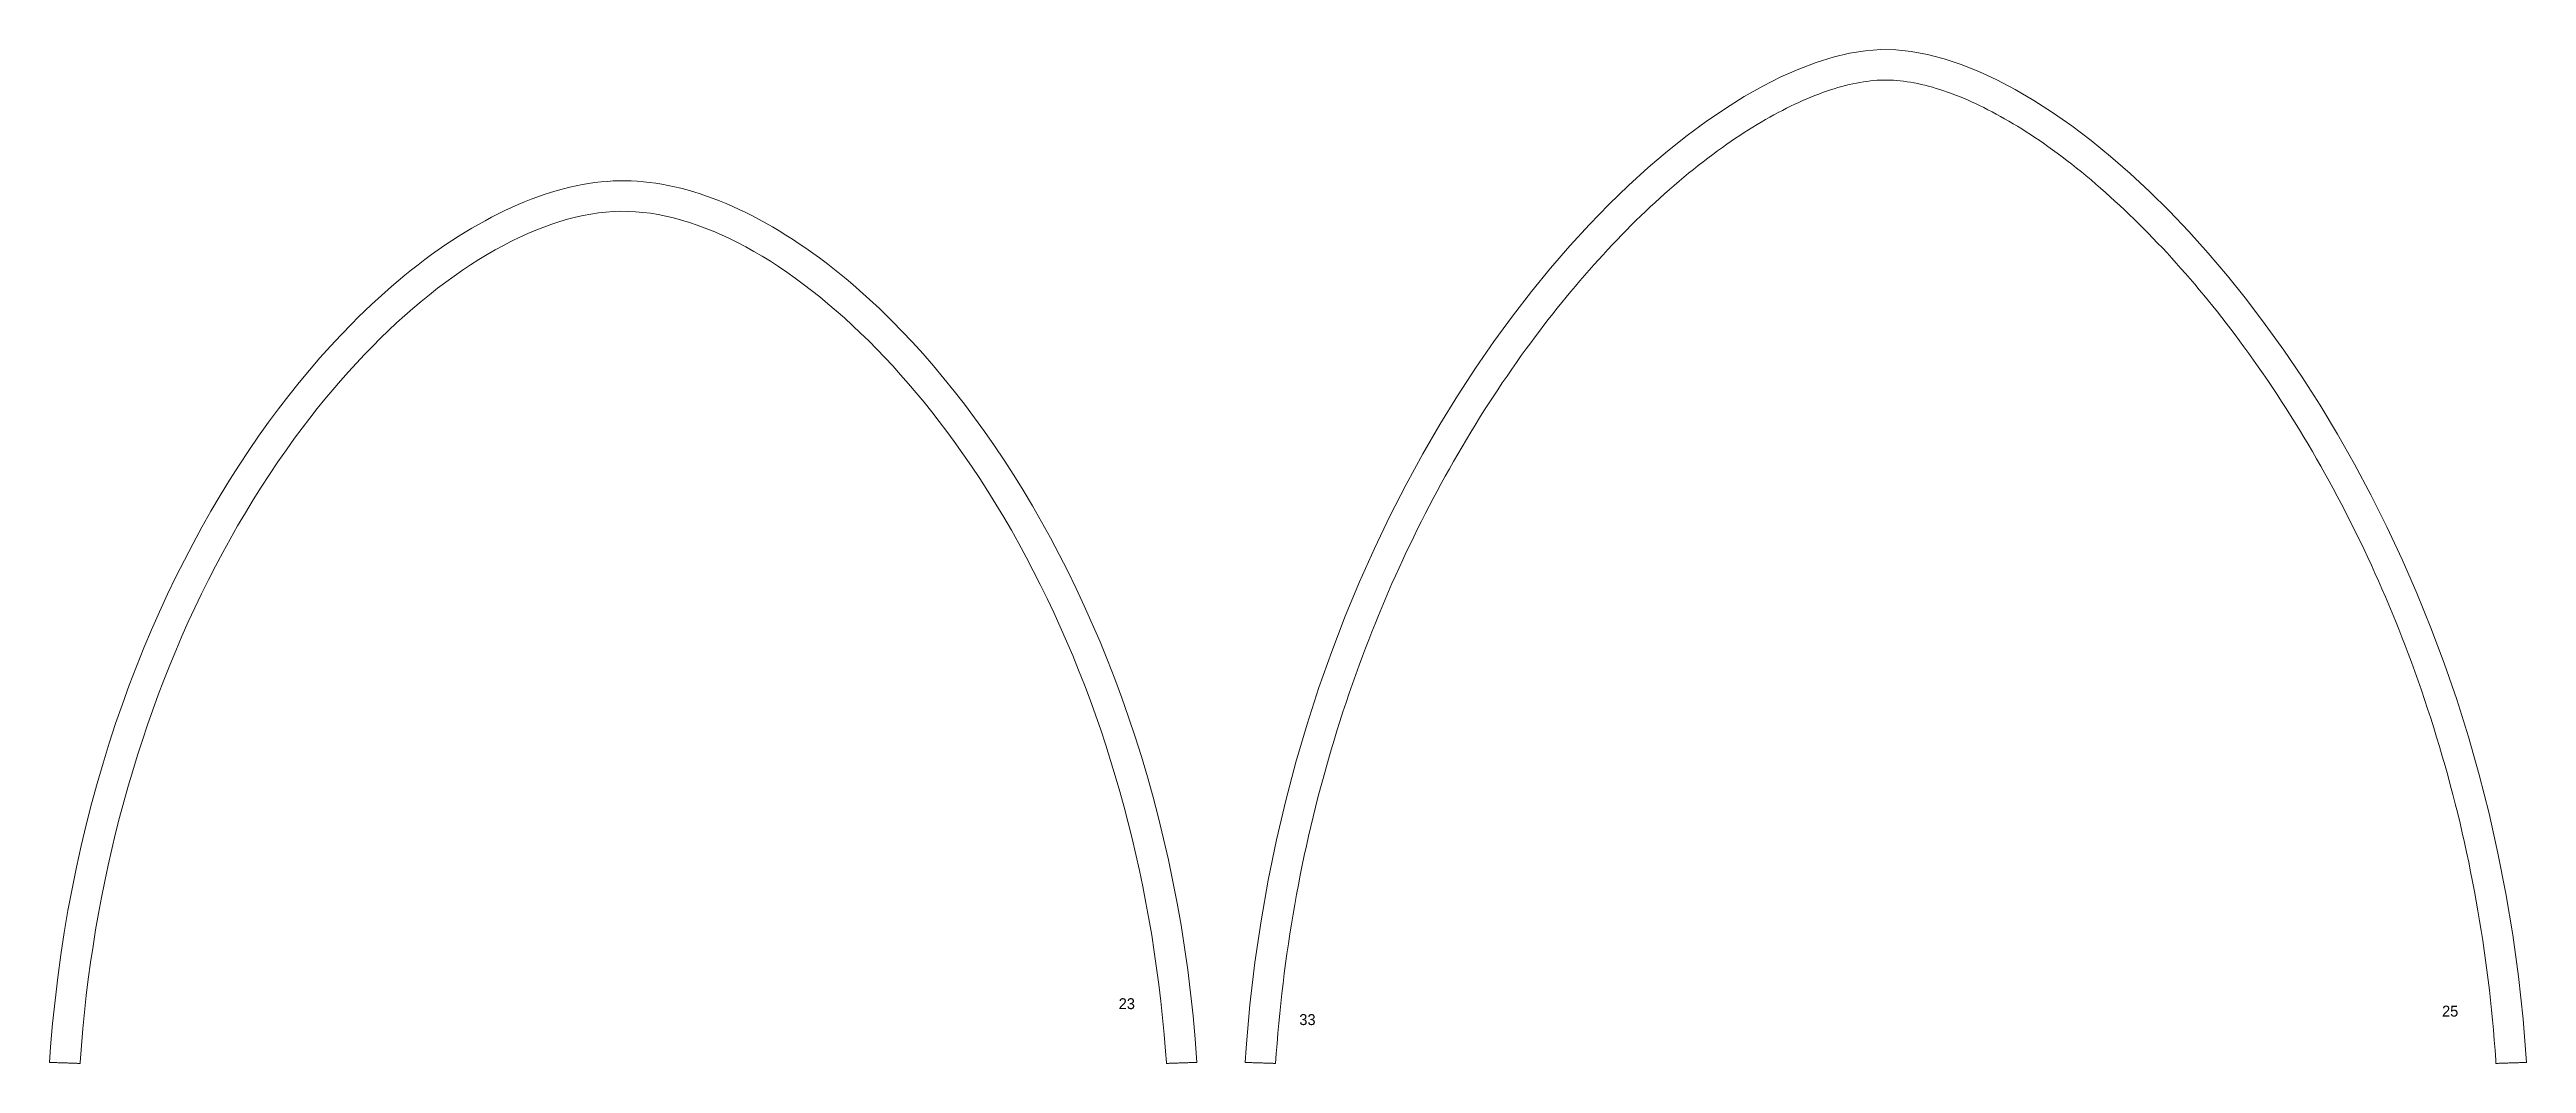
# Model space of a CAD drawing. Header units: inches. Extents: x -92.2 to -4.3, y -5886.5 to -5847.2.
# Drawn here: x -29.42 to -21.81, y -5867.43 to -5864.32 of the extents above; entities that cross this region are included whole.
import ezdxf

# ---------------------------------------------------------------- set-up
doc = ezdxf.new("R2010")
doc.units = ezdxf.units.IN
doc.header["$LTSCALE"] = 0.2
doc.header["$MEASUREMENT"] = 0
doc.layers.add('NAILERS', color=7, linetype='Continuous', lineweight=0)
doc.styles.add('Tw Cen MT', font='Tw Cen MT')

msp = doc.modelspace()

# ---------------------------------------------------------------- texts
at = {"layer": 'NAILERS', "color": 250, "char_height": 0.0335457, "width": 0.06069554, "attachment_point": 1, "line_spacing_factor": 1.06639, "style": 'Tw Cen MT'}
for s, insert in [('23', (-26.135615, -5867.234523)), ('25', (-22.067785, -5867.257348)), ('33', (-25.580347, -5867.283434))]:
    msp.add_mtext(s, dxfattribs=dict(at, insert=insert))

# ---------------------------------------------------------------- linework, layer by layer
at = {"layer": 'NAILERS', "color": 250, "lineweight": 0}
for points in [[(-21.808357, -5867.431694), (-21.808517, -5867.4317), (-21.808985, -5867.431715), (-21.809745, -5867.431739), (-21.810783, -5867.431773), (-21.812083, -5867.431815), (-21.813629, -5867.431866), (-21.815406, -5867.431923), (-21.817398, -5867.431988), (-21.81959, -5867.432059), (-21.821965, -5867.432136), (-21.824509, -5867.432219), (-21.827206, -5867.432306), (-21.830041, -5867.432399), (-21.832997, -5867.432495), (-21.836059, -5867.432594), (-21.839212, -5867.432696), (-21.842441, -5867.432801), (-21.845729, -5867.432908), (-21.849061, -5867.433016), (-21.852421, -5867.433125), (-21.855795, -5867.433235), (-21.859166, -5867.433344), (-21.862518, -5867.433453), (-21.865837, -5867.433561), (-21.869107, -5867.433667), (-21.872312, -5867.433771), (-21.875437, -5867.433873), (-21.878466, -5867.433971), (-21.881383, -5867.434066), (-21.884173, -5867.434156), (-21.886821, -5867.434242), (-21.889311, -5867.434323), (-21.891627, -5867.434398), (-21.893753, -5867.434468), (-21.895675, -5867.43453), (-21.897377, -5867.434585), (-21.898843, -5867.434633), (-21.900057, -5867.434672), (-21.901004, -5867.434703), (-21.901669, -5867.434725), (-21.902036, -5867.434736), (-21.902786, -5867.424454), (-21.904961, -5867.393626), (-21.907346, -5867.362836), (-21.909942, -5867.332086), (-21.912747, -5867.301377), (-21.915762, -5867.270709), (-21.918987, -5867.240084), (-21.92242, -5867.209502), (-21.926063, -5867.178964), (-21.929914, -5867.148472), (-21.933974, -5867.118027), (-21.938242, -5867.087629), (-21.942718, -5867.057279), (-21.947403, -5867.026978), (-21.952295, -5866.996727), (-21.957394, -5866.966528), (-21.962701, -5866.936381), (-21.968215, -5866.906286), (-21.973936, -5866.876246), (-21.979864, -5866.846261), (-21.985998, -5866.816331), (-21.992339, -5866.786459), (-21.998886, -5866.756644), (-22.005639, -5866.726888), (-22.012597, -5866.697192), (-22.019761, -5866.667557), (-22.02713, -5866.637983), (-22.034704, -5866.608472), (-22.042483, -5866.579024), (-22.050467, -5866.549641), (-22.058656, -5866.520324), (-22.067048, -5866.491073), (-22.075645, -5866.461889), (-22.084445, -5866.432774), (-22.09345, -5866.403728), (-22.102657, -5866.374752), (-22.112068, -5866.345848), (-22.121682, -5866.317015), (-22.131499, -5866.288256), (-22.141518, -5866.259571), (-22.15174, -5866.230961), (-22.162164, -5866.202427), (-22.171992, -5866.176088), (-22.181574, -5866.150904), (-22.191297, -5866.12582), (-22.201162, -5866.100836), (-22.211169, -5866.075955), (-22.221316, -5866.051175), (-22.231605, -5866.026498), (-22.242033, -5866.001925), (-22.252601, -5865.977457), (-22.263308, -5865.953093), (-22.274155, -5865.928836), (-22.28514, -5865.904685), (-22.296263, -5865.880642), (-22.307524, -5865.856707), (-22.318922, -5865.832881), (-22.330458, -5865.809165), (-22.34213, -5865.785559), (-22.353938, -5865.762064), (-22.365882, -5865.738682), (-22.377961, -5865.715412), (-22.390176, -5865.692255), (-22.402525, -5865.669213), (-22.415009, -5865.646285), (-22.427626, -5865.623473), (-22.440377, -5865.600778), (-22.453261, -5865.578199), (-22.466277, -5865.555739), (-22.479426, -5865.533397), (-22.492706, -5865.511175), (-22.506119, -5865.489073), (-22.519662, -5865.467091), (-22.533336, -5865.445232), (-22.54714, -5865.423494), (-22.561074, -5865.40188), (-22.575138, -5865.38039), (-22.589331, -5865.359024), (-22.603652, -5865.337784), (-22.618102, -5865.31667), (-22.63268, -5865.295683), (-22.647385, -5865.274823), (-22.662217, -5865.254091), (-22.677177, -5865.233489), (-22.690554, -5865.215322), (-22.704004, -5865.1973), (-22.717524, -5865.179426), (-22.731114, -5865.161702), (-22.744771, -5865.14413), (-22.758493, -5865.126711), (-22.772279, -5865.109448), (-22.786127, -5865.092343), (-22.800034, -5865.075396), (-22.813999, -5865.058611), (-22.82802, -5865.041989), (-22.842095, -5865.025531), (-22.856223, -5865.009241), (-22.870401, -5864.993119), (-22.884627, -5864.977168), (-22.898901, -5864.96139), (-22.913219, -5864.945786), (-22.92758, -5864.930358), (-22.941983, -5864.915109), (-22.956424, -5864.90004), (-22.970903, -5864.885152), (-22.985418, -5864.870449), (-22.999966, -5864.855931), (-23.014547, -5864.841602), (-23.029157, -5864.827461), (-23.043795, -5864.813513), (-23.05846, -5864.799757), (-23.073149, -5864.786197), (-23.08786, -5864.772834), (-23.102593, -5864.759671), (-23.117344, -5864.746708), (-23.132112, -5864.733948), (-23.146895, -5864.721393), (-23.161691, -5864.709044), (-23.176499, -5864.696904), (-23.191316, -5864.684975), (-23.206141, -5864.673257), (-23.220972, -5864.661754), (-23.235807, -5864.650468), (-23.250644, -5864.639399), (-23.265481, -5864.62855), (-23.279854, -5864.618251), (-23.293284, -5864.608822), (-23.30668, -5864.5996), (-23.320041, -5864.590589), (-23.333363, -5864.581788), (-23.346644, -5864.573199), (-23.359881, -5864.564824), (-23.373072, -5864.556662), (-23.386213, -5864.548715), (-23.399302, -5864.540985), (-23.412336, -5864.533473), (-23.425312, -5864.526179), (-23.438228, -5864.519105), (-23.451082, -5864.512251), (-23.463869, -5864.50562), (-23.476588, -5864.499212), (-23.489236, -5864.493028), (-23.50181, -5864.48707), (-23.514308, -5864.481338), (-23.526726, -5864.475834), (-23.539062, -5864.470558), (-23.551313, -5864.465512), (-23.563476, -5864.460698), (-23.57555, -5864.456115), (-23.58753, -5864.451766), (-23.599415, -5864.447651), (-23.611201, -5864.443772), (-23.622886, -5864.44013), (-23.634468, -5864.436725), (-23.645942, -5864.433559), (-23.657308, -5864.430633), (-23.668561, -5864.427948), (-23.679699, -5864.425506), (-23.690721, -5864.423307), (-23.701621, -5864.421353), (-23.712399, -5864.419644), (-23.723052, -5864.418182), (-23.733575, -5864.416968), (-23.743968, -5864.416003), (-23.754227, -5864.415288), (-23.764349, -5864.414824), (-23.774333, -5864.414613), (-23.784239, -5864.414655), (-23.794271, -5864.414951), (-23.804441, -5864.415498), (-23.814747, -5864.416297), (-23.825186, -5864.417345), (-23.835755, -5864.418642), (-23.846451, -5864.420186), (-23.857272, -5864.421977), (-23.868214, -5864.424013), (-23.879276, -5864.426293), (-23.890454, -5864.428816), (-23.901747, -5864.431582), (-23.91315, -5864.434588), (-23.924661, -5864.437833), (-23.936278, -5864.441317), (-23.947998, -5864.445039), (-23.959818, -5864.448997), (-23.971735, -5864.45319), (-23.983747, -5864.457617), (-23.995851, -5864.462277), (-24.008044, -5864.467169), (-24.020324, -5864.472291), (-24.032687, -5864.477643), (-24.045132, -5864.483223), (-24.057655, -5864.489031), (-24.070253, -5864.495065), (-24.082924, -5864.501323), (-24.095666, -5864.507806), (-24.108474, -5864.514511), (-24.121348, -5864.521438), (-24.134284, -5864.528586), (-24.147278, -5864.535953), (-24.16033, -5864.543538), (-24.173435, -5864.55134), (-24.186591, -5864.559359), (-24.199795, -5864.567592), (-24.213046, -5864.576039), (-24.226339, -5864.584698), (-24.239672, -5864.593569), (-24.253043, -5864.602651), (-24.266448, -5864.611942), (-24.279885, -5864.621441), (-24.294721, -5864.632142), (-24.309559, -5864.643064), (-24.324395, -5864.654206), (-24.339229, -5864.665565), (-24.354058, -5864.677139), (-24.36888, -5864.688928), (-24.383695, -5864.700927), (-24.398499, -5864.713137), (-24.413291, -5864.725555), (-24.42807, -5864.738178), (-24.442833, -5864.751006), (-24.457578, -5864.764036), (-24.472304, -5864.777267), (-24.487008, -5864.790695), (-24.501689, -5864.804321), (-24.516346, -5864.818141), (-24.530975, -5864.832154), (-24.545576, -5864.846357), (-24.560147, -5864.86075), (-24.574685, -5864.87533), (-24.589188, -5864.890094), (-24.603656, -5864.905043), (-24.618085, -5864.920172), (-24.632475, -5864.935481), (-24.646823, -5864.950968), (-24.661127, -5864.96663), (-24.675386, -5864.982466), (-24.689598, -5864.998474), (-24.703761, -5865.014653), (-24.717872, -5865.030999), (-24.731931, -5865.047511), (-24.745935, -5865.064188), (-24.759882, -5865.081027), (-24.773771, -5865.098027), (-24.7876, -5865.115185), (-24.801367, -5865.132501), (-24.81507, -5865.149971), (-24.828706, -5865.167594), (-24.842275, -5865.185368), (-24.855775, -5865.203291), (-24.869203, -5865.221361), (-24.883114, -5865.240342), (-24.898029, -5865.260988), (-24.912817, -5865.281762), (-24.927477, -5865.302664), (-24.942011, -5865.323694), (-24.956416, -5865.34485), (-24.970693, -5865.366132), (-24.984841, -5865.38754), (-24.99886, -5865.409071), (-25.012749, -5865.430727), (-25.026508, -5865.452505), (-25.040137, -5865.474405), (-25.053636, -5865.496427), (-25.067003, -5865.518569), (-25.080238, -5865.540831), (-25.093342, -5865.563213), (-25.106314, -5865.585712), (-25.119152, -5865.60833), (-25.131858, -5865.631064), (-25.14443, -5865.653915), (-25.156868, -5865.676881), (-25.169171, -5865.699961), (-25.18134, -5865.723156), (-25.193374, -5865.746463), (-25.205273, -5865.769884), (-25.217035, -5865.793415), (-25.228661, -5865.817058), (-25.240151, -5865.840811), (-25.251503, -5865.864673), (-25.262718, -5865.888645), (-25.273795, -5865.912724), (-25.284734, -5865.93691), (-25.295534, -5865.961203), (-25.306195, -5865.985601), (-25.316716, -5866.010105), (-25.327097, -5866.034712), (-25.337339, -5866.059423), (-25.347439, -5866.084237), (-25.357399, -5866.109153), (-25.367217, -5866.13417), (-25.376893, -5866.159288), (-25.386427, -5866.184505), (-25.39659, -5866.21193), (-25.406946, -5866.240489), (-25.417101, -5866.269125), (-25.427053, -5866.297834), (-25.436802, -5866.326618), (-25.446348, -5866.355475), (-25.455692, -5866.384403), (-25.464832, -5866.413402), (-25.473768, -5866.442471), (-25.482501, -5866.47161), (-25.491029, -5866.500816), (-25.499354, -5866.530089), (-25.507475, -5866.559429), (-25.51539, -5866.588833), (-25.523102, -5866.618302), (-25.530608, -5866.647834), (-25.537909, -5866.677429), (-25.545005, -5866.707084), (-25.551895, -5866.7368), (-25.55858, -5866.766576), (-25.565058, -5866.79641), (-25.571331, -5866.826302), (-25.577397, -5866.85625), (-25.583257, -5866.886253), (-25.58891, -5866.916312), (-25.594356, -5866.946424), (-25.599594, -5866.976589), (-25.604626, -5867.006805), (-25.60945, -5867.037073), (-25.614066, -5867.06739), (-25.618474, -5867.097756), (-25.622675, -5867.12817), (-25.626666, -5867.158631), (-25.63045, -5867.189139), (-25.634024, -5867.219691), (-25.63739, -5867.250287), (-25.640546, -5867.280927), (-25.643493, -5867.311609), (-25.646231, -5867.342332), (-25.648759, -5867.373095), (-25.651076, -5867.403898), (-25.653184, -5867.434739), (-25.653343, -5867.434734), (-25.653811, -5867.434719), (-25.654572, -5867.434694), (-25.65561, -5867.434661), (-25.65691, -5867.434619), (-25.658456, -5867.434569), (-25.660233, -5867.434512), (-25.662225, -5867.434447), (-25.664416, -5867.434377), (-25.666792, -5867.4343), (-25.669336, -5867.434218), (-25.672033, -5867.434131), (-25.674867, -5867.43404), (-25.677824, -5867.433945), (-25.680886, -5867.433846), (-25.684039, -5867.433744), (-25.687267, -5867.43364), (-25.690555, -5867.433534), (-25.693887, -5867.433427), (-25.697248, -5867.433319), (-25.700621, -5867.43321), (-25.703992, -5867.433101), (-25.707345, -5867.432993), (-25.710664, -5867.432886), (-25.713934, -5867.432781), (-25.717139, -5867.432678), (-25.720264, -5867.432577), (-25.723292, -5867.432479), (-25.72621, -5867.432385), (-25.729, -5867.432296), (-25.731648, -5867.43221), (-25.734137, -5867.43213), (-25.736453, -5867.432055), (-25.73858, -5867.431987), (-25.740502, -5867.431925), (-25.742204, -5867.43187), (-25.743669, -5867.431823), (-25.744884, -5867.431784), (-25.745831, -5867.431753), (-25.746496, -5867.431732), (-25.746863, -5867.43172), (-25.743856, -5867.387155), (-25.732139, -5867.254897), (-25.716807, -5867.124826), (-25.698, -5866.996996), (-25.675857, -5866.871459), (-25.650519, -5866.748267), (-25.622126, -5866.627474), (-25.590818, -5866.509132), (-25.556736, -5866.393294), (-25.52002, -5866.280013), (-25.480809, -5866.169342), (-25.439244, -5866.061334), (-25.395465, -5865.956041), (-25.349613, -5865.853516), (-25.301827, -5865.753812), (-25.252247, -5865.656982), (-25.201014, -5865.563079), (-25.148268, -5865.472155), (-25.094149, -5865.384263), (-25.038798, -5865.299456), (-24.982354, -5865.217787), (-24.924957, -5865.139308), (-24.866748, -5865.064073), (-24.807867, -5864.992134), (-24.748454, -5864.923545), (-24.688649, -5864.858357), (-24.628593, -5864.796623), (-24.568425, -5864.738398), (-24.508286, -5864.683732), (-24.448316, -5864.632679), (-24.388654, -5864.585293), (-24.329442, -5864.541625), (-24.27082, -5864.501728), (-24.212926, -5864.465656), (-24.155903, -5864.433461), (-24.099889, -5864.405195), (-24.045026, -5864.380913), (-23.991452, -5864.360666), (-23.939309, -5864.344507), (-23.888737, -5864.332489), (-23.839875, -5864.324665), (-23.792864, -5864.321088), (-23.746938, -5864.321806), (-23.699294, -5864.326804), (-23.649846, -5864.336031), (-23.598735, -5864.349435), (-23.546099, -5864.366962), (-23.49208, -5864.38856), (-23.436818, -5864.414176), (-23.380452, -5864.443756), (-23.323123, -5864.477249), (-23.264971, -5864.514602), (-23.206137, -5864.55576), (-23.14676, -5864.600673), (-23.08698, -5864.649287), (-23.026938, -5864.701549), (-22.966774, -5864.757407), (-22.906628, -5864.816807), (-22.84664, -5864.879697), (-22.786951, -5864.946024), (-22.7277, -5865.015735), (-22.669028, -5865.088777), (-22.611075, -5865.165098), (-22.553981, -5865.244646), (-22.497886, -5865.327366), (-22.44293, -5865.413206), (-22.389254, -5865.502113), (-22.336998, -5865.594036), (-22.286302, -5865.68892), (-22.237306, -5865.786713), (-22.19015, -5865.887362), (-22.144974, -5865.990815), (-22.101919, -5866.097018), (-22.061124, -5866.20592), (-22.022731, -5866.317466), (-21.986879, -5866.431604), (-21.953707, -5866.548282), (-21.923358, -5866.667446), (-21.895969, -5866.789044), (-21.871683, -5866.913024), (-21.850638, -5867.039331), (-21.832976, -5867.167914), (-21.818835, -5867.298719)], [(-25.895196, -5867.431579), (-25.900557, -5867.359521), (-25.907063, -5867.288183), (-25.91469, -5867.217578), (-25.923416, -5867.147715), (-25.933215, -5867.078606), (-25.944066, -5867.010261), (-25.955944, -5866.942693), (-25.968825, -5866.875911), (-25.982686, -5866.809927), (-25.997504, -5866.744751), (-26.013254, -5866.680396), (-26.029913, -5866.616871), (-26.047457, -5866.554187), (-26.065863, -5866.492357), (-26.085108, -5866.43139), (-26.105166, -5866.371298), (-26.126016, -5866.312092), (-26.147633, -5866.253782), (-26.169993, -5866.19638), (-26.193073, -5866.139896), (-26.21685, -5866.084343), (-26.241299, -5866.02973), (-26.266397, -5865.976068), (-26.292121, -5865.923369), (-26.318446, -5865.871644), (-26.34535, -5865.820904), (-26.372808, -5865.771159), (-26.400797, -5865.72242), (-26.429293, -5865.6747), (-26.458273, -5865.628007), (-26.487713, -5865.582355), (-26.51759, -5865.537753), (-26.547879, -5865.494213), (-26.578557, -5865.451745), (-26.609601, -5865.41036), (-26.640986, -5865.370071), (-26.67269, -5865.330887), (-26.704688, -5865.292819), (-26.736958, -5865.255879), (-26.769474, -5865.220077), (-26.802215, -5865.185425), (-26.830876, -5865.156209), (-26.851086, -5865.136223), (-26.871358, -5865.116677), (-26.891686, -5865.097573), (-26.912064, -5865.078914), (-26.932488, -5865.060702), (-26.952951, -5865.042939), (-26.97345, -5865.025628), (-26.993977, -5865.008772), (-27.014528, -5864.992373), (-27.035098, -5864.976434), (-27.05568, -5864.960956), (-27.07627, -5864.945944), (-27.096863, -5864.931398), (-27.117452, -5864.917322), (-27.138033, -5864.903718), (-27.1586, -5864.890589), (-27.179147, -5864.877936), (-27.19967, -5864.865764), (-27.220163, -5864.854073), (-27.24062, -5864.842868), (-27.261037, -5864.832149), (-27.281408, -5864.82192), (-27.301726, -5864.812183), (-27.321988, -5864.802941), (-27.342188, -5864.794196), (-27.36232, -5864.785951), (-27.382379, -5864.778208), (-27.402359, -5864.770969), (-27.422255, -5864.764238), (-27.442062, -5864.758016), (-27.461775, -5864.752307), (-27.481387, -5864.747112), (-27.500895, -5864.742435), (-27.520291, -5864.738277), (-27.539571, -5864.734642), (-27.55873, -5864.731531), (-27.577761, -5864.728947), (-27.596661, -5864.726893), (-27.615422, -5864.725372), (-27.634041, -5864.724385), (-27.652511, -5864.723936), (-27.670896, -5864.724026), (-27.689417, -5864.724655), (-27.708083, -5864.72582), (-27.726892, -5864.727519), (-27.745836, -5864.72975), (-27.76491, -5864.732509), (-27.78411, -5864.735795), (-27.803429, -5864.739605), (-27.822863, -5864.743936), (-27.842406, -5864.748786), (-27.862052, -5864.754153), (-27.881797, -5864.760033), (-27.901635, -5864.766425), (-27.92156, -5864.773326), (-27.941567, -5864.780733), (-27.96165, -5864.788643), (-27.981805, -5864.797056), (-28.002026, -5864.805967), (-28.022308, -5864.815374), (-28.042644, -5864.825275), (-28.063031, -5864.835668), (-28.083462, -5864.846549), (-28.103931, -5864.857916), (-28.124435, -5864.869768), (-28.144967, -5864.882101), (-28.165521, -5864.894912), (-28.186093, -5864.9082), (-28.206678, -5864.921961), (-28.227268, -5864.936194), (-28.247861, -5864.950896), (-28.268449, -5864.966064), (-28.289028, -5864.981696), (-28.309592, -5864.997788), (-28.330135, -5865.01434), (-28.350653, -5865.031348), (-28.371141, -5865.04881), (-28.391591, -5865.066723), (-28.412001, -5865.085084), (-28.432363, -5865.103892), (-28.452672, -5865.123144), (-28.472924, -5865.142836), (-28.493112, -5865.162968), (-28.525989, -5865.196847), (-28.558657, -5865.231884), (-28.591094, -5865.268066), (-28.623276, -5865.305383), (-28.655179, -5865.343824), (-28.686779, -5865.383378), (-28.718053, -5865.424034), (-28.748978, -5865.465781), (-28.779529, -5865.508607), (-28.809683, -5865.552503), (-28.839417, -5865.597456), (-28.868706, -5865.643457), (-28.897527, -5865.690493), (-28.925857, -5865.738554), (-28.953672, -5865.787629), (-28.980948, -5865.837707), (-29.007662, -5865.888777), (-29.033789, -5865.940828), (-29.059307, -5865.993849), (-29.084192, -5866.047829), (-29.108419, -5866.102757), (-29.131966, -5866.158621), (-29.154809, -5866.215412), (-29.176924, -5866.273118), (-29.198288, -5866.331728), (-29.218876, -5866.391231), (-29.238666, -5866.451616), (-29.257634, -5866.512872), (-29.275755, -5866.574988), (-29.293007, -5866.637953), (-29.309366, -5866.701756), (-29.324807, -5866.766386), (-29.339309, -5866.831832), (-29.352846, -5866.898083), (-29.365395, -5866.965129), (-29.376933, -5867.032957), (-29.387436, -5867.101558), (-29.396881, -5867.170919), (-29.405243, -5867.241031), (-29.412499, -5867.311882), (-29.418626, -5867.383461), (-29.422053, -5867.43158), (-29.421789, -5867.431589), (-29.421222, -5867.431608), (-29.420367, -5867.431637), (-29.41924, -5867.431675), (-29.417856, -5867.431721), (-29.416231, -5867.431776), (-29.414381, -5867.431838), (-29.412321, -5867.431908), (-29.410066, -5867.431984), (-29.407633, -5867.432066), (-29.405036, -5867.432153), (-29.402292, -5867.432246), (-29.399415, -5867.432343), (-29.396422, -5867.432444), (-29.393327, -5867.432548), (-29.390147, -5867.432655), (-29.386897, -5867.432765), (-29.383593, -5867.432876), (-29.38025, -5867.432989), (-29.376883, -5867.433102), (-29.373509, -5867.433216), (-29.370142, -5867.433329), (-29.366799, -5867.433442), (-29.363495, -5867.433553), (-29.360245, -5867.433663), (-29.357065, -5867.43377), (-29.35397, -5867.433874), (-29.350977, -5867.433975), (-29.3481, -5867.434072), (-29.345356, -5867.434165), (-29.342759, -5867.434252), (-29.340326, -5867.434334), (-29.338071, -5867.43441), (-29.336011, -5867.434479), (-29.33416, -5867.434542), (-29.332536, -5867.434597), (-29.331152, -5867.434643), (-29.330025, -5867.434681), (-29.32917, -5867.43471), (-29.328603, -5867.434729), (-29.328339, -5867.434738), (-29.328318, -5867.434689), (-29.328313, -5867.434613), (-29.328307, -5867.434538), (-29.328302, -5867.434463), (-29.328297, -5867.434387), (-29.328292, -5867.434312), (-29.328287, -5867.434236), (-29.328282, -5867.43416), (-29.328277, -5867.434085), (-29.328272, -5867.434009), (-29.328267, -5867.433933), (-29.328262, -5867.433857), (-29.328257, -5867.433781), (-29.328252, -5867.433705), (-29.328247, -5867.433629), (-29.328242, -5867.433552), (-29.328237, -5867.433476), (-29.328232, -5867.4334), (-29.328227, -5867.433324), (-29.328222, -5867.433248), (-29.328217, -5867.433171), (-29.328212, -5867.433095), (-29.328207, -5867.433019), (-29.328202, -5867.432943), (-29.328197, -5867.432866), (-29.328192, -5867.43279), (-29.328187, -5867.432714), (-29.328182, -5867.432638), (-29.328177, -5867.432562), (-29.328172, -5867.432486), (-29.328167, -5867.43241), (-29.328163, -5867.432334), (-29.328158, -5867.432258), (-29.328153, -5867.432182), (-29.328148, -5867.432107), (-29.328143, -5867.432031), (-29.328138, -5867.431955), (-29.328133, -5867.43188), (-29.328128, -5867.431805), (-29.328123, -5867.431729), (-29.328118, -5867.431654), (-29.328113, -5867.431579), (-29.324317, -5867.380118), (-29.319892, -5867.328801), (-29.314842, -5867.27764), (-29.309169, -5867.226643), (-29.302878, -5867.175822), (-29.295971, -5867.125186), (-29.288453, -5867.074747), (-29.280327, -5867.024514), (-29.271596, -5866.974497), (-29.262264, -5866.924708), (-29.252335, -5866.875155), (-29.241811, -5866.82585), (-29.230697, -5866.776803), (-29.218996, -5866.728023), (-29.206711, -5866.679522), (-29.193846, -5866.63131), (-29.180404, -5866.583396), (-29.166389, -5866.535792), (-29.151805, -5866.488507), (-29.136654, -5866.441552), (-29.120941, -5866.394936), (-29.104669, -5866.348671), (-29.087841, -5866.302767), (-29.070461, -5866.257234), (-29.052533, -5866.212082), (-29.034059, -5866.167321), (-29.015044, -5866.122962), (-28.995491, -5866.079015), (-28.975403, -5866.03549), (-28.954784, -5865.992398), (-28.933638, -5865.949749), (-28.911967, -5865.907553), (-28.889776, -5865.865821), (-28.867068, -5865.824562), (-28.843846, -5865.783787), (-28.820114, -5865.743507), (-28.795876, -5865.703731), (-28.771135, -5865.664471), (-28.745893, -5865.625735), (-28.720156, -5865.587535), (-28.693927, -5865.549881), (-28.66857, -5865.514645), (-28.64561, -5865.483707), (-28.622411, -5865.453352), (-28.598986, -5865.423589), (-28.575348, -5865.394426), (-28.551509, -5865.365872), (-28.527482, -5865.337936), (-28.50328, -5865.310627), (-28.478915, -5865.283953), (-28.4544, -5865.257924), (-28.429747, -5865.232548), (-28.404969, -5865.207834), (-28.380079, -5865.18379), (-28.355089, -5865.160426), (-28.330012, -5865.13775), (-28.30486, -5865.115771), (-28.279647, -5865.094498), (-28.254385, -5865.07394), (-28.229086, -5865.054104), (-28.203763, -5865.035001), (-28.178428, -5865.016639), (-28.153095, -5864.999026), (-28.127775, -5864.982172), (-28.102483, -5864.966084), (-28.077229, -5864.950773), (-28.052027, -5864.936247), (-28.026889, -5864.922514), (-28.001828, -5864.909583), (-27.976857, -5864.897463), (-27.951988, -5864.886164), (-27.927234, -5864.875692), (-27.902608, -5864.866059), (-27.878121, -5864.857271), (-27.853787, -5864.849338), (-27.829619, -5864.842269), (-27.805628, -5864.836073), (-27.781828, -5864.830758), (-27.758231, -5864.826332), (-27.73485, -5864.822806), (-27.711697, -5864.820187), (-27.688786, -5864.818485), (-27.666128, -5864.817708), (-27.643616, -5864.817863), (-27.620872, -5864.81895), (-27.597879, -5864.820959), (-27.574648, -5864.823881), (-27.551194, -5864.827708), (-27.527528, -5864.832431), (-27.503663, -5864.838041), (-27.479612, -5864.844529), (-27.455387, -5864.851887), (-27.431, -5864.860106), (-27.406466, -5864.869176), (-27.381795, -5864.87909), (-27.357001, -5864.889839), (-27.332097, -5864.901413), (-27.307095, -5864.913804), (-27.282007, -5864.927003), (-27.256846, -5864.941001), (-27.231626, -5864.95579), (-27.206358, -5864.971361), (-27.181054, -5864.987705), (-27.155729, -5865.004813), (-27.130394, -5865.022677), (-27.105062, -5865.041287), (-27.079745, -5865.060635), (-27.054457, -5865.080713), (-27.02921, -5865.10151), (-27.004015, -5865.12302), (-26.978887, -5865.145232), (-26.953838, -5865.168138), (-26.92888, -5865.19173), (-26.904026, -5865.215998), (-26.879288, -5865.240934), (-26.85468, -5865.266528), (-26.830213, -5865.292773), (-26.805901, -5865.31966), (-26.781756, -5865.347179), (-26.75779, -5865.375321), (-26.734017, -5865.404079), (-26.710449, -5865.433444), (-26.687098, -5865.463405), (-26.663977, -5865.493956), (-26.641099, -5865.525086), (-26.614543, -5865.562371), (-26.588477, -5865.600208), (-26.562904, -5865.638588), (-26.537829, -5865.6775), (-26.513254, -5865.716933), (-26.489184, -5865.756878), (-26.465621, -5865.797325), (-26.44257, -5865.838262), (-26.420033, -5865.879679), (-26.398014, -5865.921568), (-26.376517, -5865.963916), (-26.355545, -5866.006714), (-26.335102, -5866.049951), (-26.315191, -5866.093617), (-26.295816, -5866.137703), (-26.27698, -5866.182197), (-26.258687, -5866.227089), (-26.240941, -5866.27237), (-26.223744, -5866.318028), (-26.2071, -5866.364054), (-26.191013, -5866.410436), (-26.175486, -5866.457166), (-26.160524, -5866.504232), (-26.146128, -5866.551625), (-26.132304, -5866.599334), (-26.119054, -5866.647348), (-26.106382, -5866.695658), (-26.094291, -5866.744253), (-26.082785, -5866.793122), (-26.071867, -5866.842257), (-26.061541, -5866.891646), (-26.051811, -5866.941278), (-26.04268, -5866.991145), (-26.034151, -5867.041235), (-26.026228, -5867.091538), (-26.018915, -5867.142044), (-26.012215, -5867.192742), (-26.006131, -5867.243623), (-26.000667, -5867.294676), (-25.995826, -5867.34589), (-25.991613, -5867.397256), (-25.989153, -5867.431604), (-25.989148, -5867.431679), (-25.989143, -5867.431754), (-25.989138, -5867.43183), (-25.989133, -5867.431905), (-25.989128, -5867.431981), (-25.989123, -5867.432056), (-25.989118, -5867.432132), (-25.989113, -5867.432208), (-25.989108, -5867.432283), (-25.989103, -5867.432359), (-25.989098, -5867.432435), (-25.989093, -5867.432511), (-25.989088, -5867.432587), (-25.989083, -5867.432663), (-25.989078, -5867.432739), (-25.989073, -5867.432816), (-25.989068, -5867.432892), (-25.989063, -5867.432968), (-25.989058, -5867.433044), (-25.989053, -5867.433121), (-25.989048, -5867.433197), (-25.989043, -5867.433273), (-25.989038, -5867.433349), (-25.989033, -5867.433425), (-25.989028, -5867.433502), (-25.989023, -5867.433578), (-25.989018, -5867.433654), (-25.989013, -5867.43373), (-25.989008, -5867.433806), (-25.989003, -5867.433882), (-25.988998, -5867.433958), (-25.988993, -5867.434034), (-25.988988, -5867.43411), (-25.988983, -5867.434186), (-25.988978, -5867.434261), (-25.988973, -5867.434337), (-25.988968, -5867.434413), (-25.988963, -5867.434488), (-25.988958, -5867.434563), (-25.988953, -5867.434638), (-25.988948, -5867.434714), (-25.988875, -5867.434736), (-25.988508, -5867.434724), (-25.987843, -5867.434701), (-25.986896, -5867.434669), (-25.985682, -5867.434629), (-25.984216, -5867.434579), (-25.982514, -5867.434522), (-25.980592, -5867.434457), (-25.978466, -5867.434385), (-25.97615, -5867.434307), (-25.97366, -5867.434223), (-25.971012, -5867.434134), (-25.968222, -5867.43404), (-25.965305, -5867.433942), (-25.962276, -5867.43384), (-25.959151, -5867.433735), (-25.955946, -5867.433626), (-25.952676, -5867.433516), (-25.949357, -5867.433404), (-25.946005, -5867.433291), (-25.942634, -5867.433178), (-25.93926, -5867.433064), (-25.9359, -5867.432951), (-25.932568, -5867.432839), (-25.92928, -5867.432728), (-25.926051, -5867.432619), (-25.922898, -5867.432513), (-25.919836, -5867.43241), (-25.91688, -5867.43231), (-25.914045, -5867.432214), (-25.911348, -5867.432124), (-25.908804, -5867.432038), (-25.906429, -5867.431958), (-25.904237, -5867.431884), (-25.902245, -5867.431817), (-25.900468, -5867.431757), (-25.898922, -5867.431705), (-25.897622, -5867.431661), (-25.896584, -5867.431626), (-25.895824, -5867.4316), (-25.895356, -5867.431585)]]:
    msp.add_lwpolyline(points, close=True, dxfattribs=at)

msp.set_redraw_order([(e.dxf.handle, doc.entitydb.next_handle()) for e in msp.query("TEXT MTEXT ATTDEF DIMENSION ARC_DIMENSION")])  # texts and dimensions are drawn at this point

doc.saveas('drawing.dxf')
